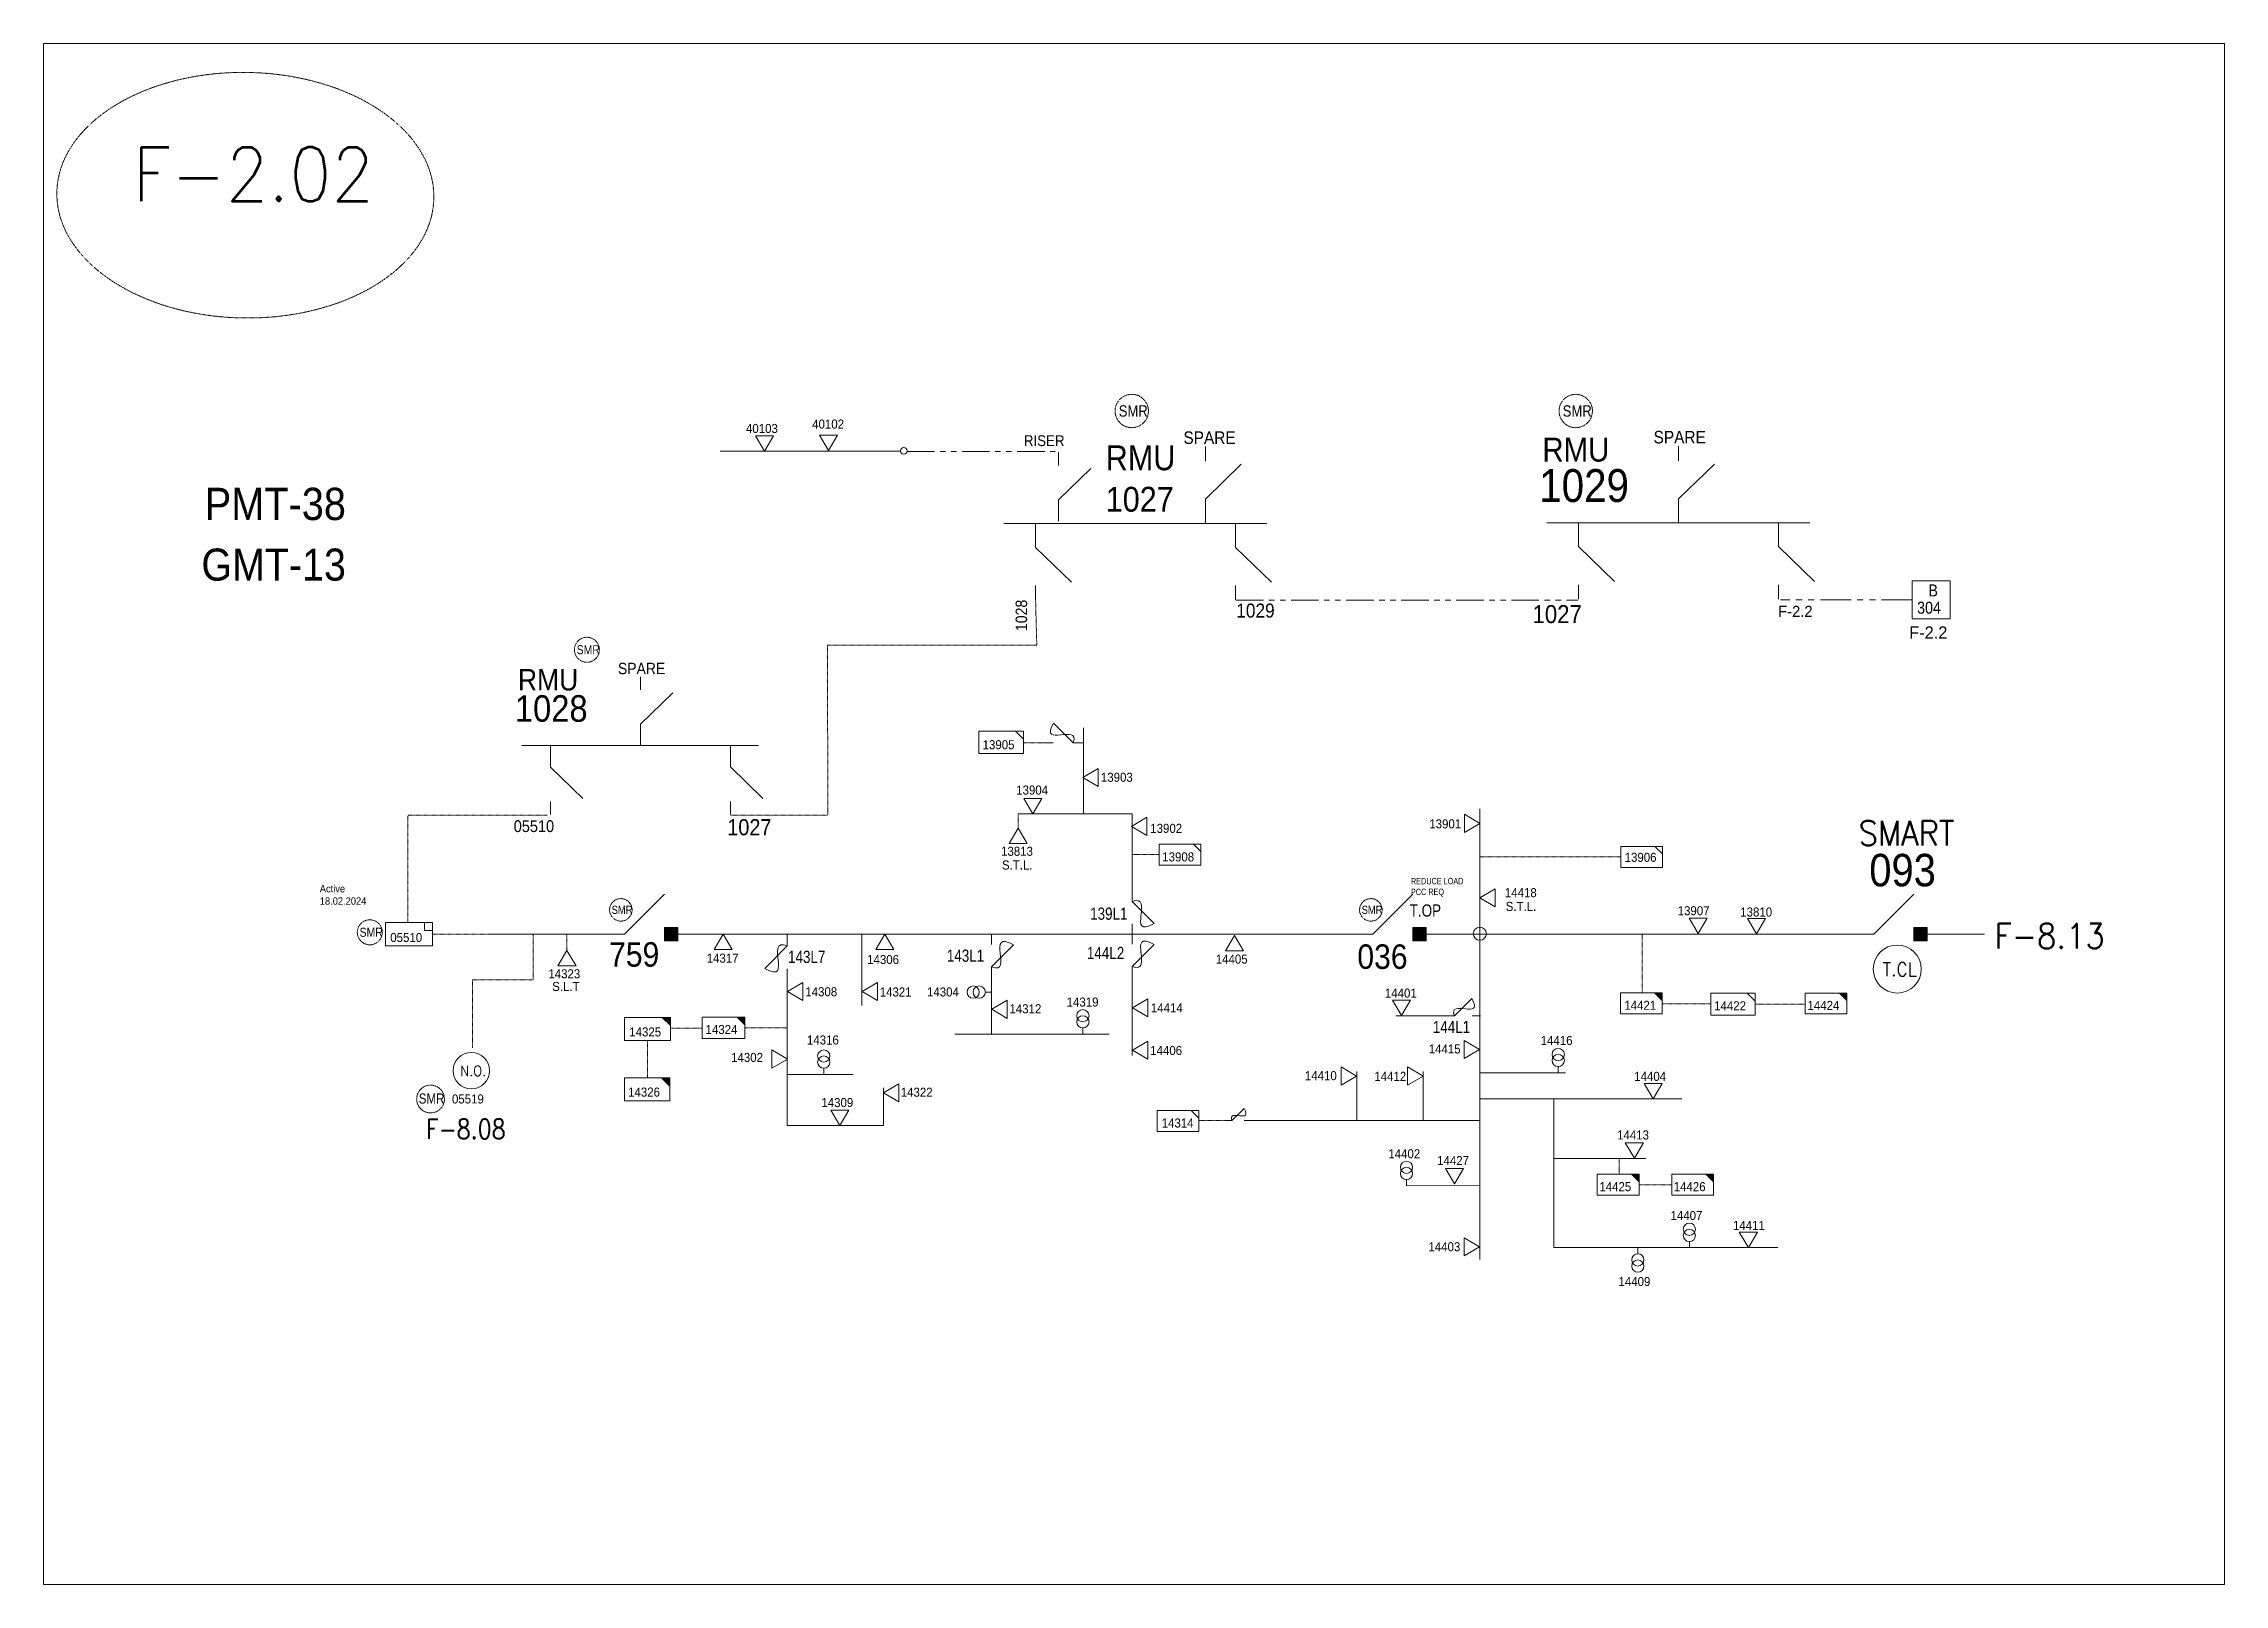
# Model space of a CAD drawing. Header units: metres. Extents: x 65984 to 144644, y -19036 to 23726.
# Drawn here: x 113701 to 114592, y 14524 to 15153 of the extents above; entities that cross this region are included whole.
import ezdxf
from ezdxf.enums import TextEntityAlignment as Align

# ---------------------------------------------------------------- set-up
doc = ezdxf.new("R2010")
doc.units = ezdxf.units.M
doc.header["$MEASUREMENT"] = 0
doc.linetypes.add('( Phantom )', pattern=[2.5, 1.25, -0.25, 0.25, -0.25, 0.25, -0.25])
doc.linetypes.add('DGN Style 3', pattern=[0.013877, 0, -0.013877])
doc.layers.get('0').update_dxf_attribs({"color": 95, "lineweight": 40})
for name, color, linetype, lineweight in [('ABS', 7, 'Continuous', 40), ('ABS NUMBER', 112, 'Continuous', 30), ('d_eos', 111, 'Continuous', 40), ('d_eos no', 121, 'Continuous', 40), ('d_fco', 5, 'Continuous', 40), ('d_fco text', 95, 'Continuous', 40), ('d_oh branch', 94, 'Continuous', 40), ('d_switch', 95, 'Continuous', 40), ('d_tf', 1, 'Continuous', 40), ('d_tf no', 6, 'Continuous', 40), ('d_tf_200', 1, 'Continuous', 40), ('d_ug cable', 95, 'Continuous', 40), ('d_ug main line', 95, 'Continuous', 40), ('d_unit sub', 7, 'Continuous', 40), ('fedr no', 95, 'Continuous', 40), ('GRID STATION 01', 7, 'Continuous', 40), ('O H MAIN FEEDER', 4, 'Continuous', 100), ('SW N O', 114, 'Continuous', 30)]:
    doc.layers.add(name, color=color, linetype=linetype, lineweight=lineweight)
doc.styles.add('NASKHF', font='naskhf.shx', dxfattribs={"height": 8})
doc.styles.add('Style-Arial', font='arial.ttf')
doc.styles.add('Style-ENGINEERING', font='ENGINEERING.shx')
doc.styles.add('Style-msdefault', font='msdefault.shx')
doc.styles.add('Style-STANDARD', font='STANDARD.shx')

msp = doc.modelspace()

# ---------------------------------------------------------------- texts
at = {"layer": 'ABS NUMBER', "color": 2, "lineweight": 13, "style": 'Style-Arial', "width": 0.88}
for s, height, p in [('RISER', 4.418, (114101.4, 14993.04)), ('SPARE', 5.107, (114166.56, 14994.62)), ('RMU', 9.763, (114313.12, 14992.06)), ('SPARE', 5.121, (114358.52, 14994.82)), ('1029', 13.405, (114311.83, 14979.21)), ('1027', 7.367, (114309.09, 14923.7)), ('SPARE', 4.638, (113935.63, 14900.14)), ('RMU', 8.786, (113894.82, 14897.63)), ('1028', 10.855, (113893.56, 14886.92)), ('093', 13.256, (114446.61, 14822.14)), ('759', 10, (113932.02, 14786.08)), ('036', 10, (114237.56, 14785.18))]:
    msp.add_text(s, height=height, dxfattribs=at).set_placement(p, align=Align.TOP_LEFT)
at = {"layer": 'ABS NUMBER', "color": 7, "lineweight": 13, "style": 'Style-Arial', "width": 0.88}
msp.add_text('1028', height=4.684, rotation=90, dxfattribs=at).set_placement((114098.02, 14913.09), align=Align.TOP_LEFT)
for s, height, p in [('1029', 5.735, (114188.12, 14924.33)), ('05510', 4.823, (113893.08, 14835.86)), ('1027', 6.605, (113980.27, 14836.32))]:
    msp.add_text(s, height=height, dxfattribs=at).set_placement(p, align=Align.TOP_LEFT)
at = {"layer": 'ABS NUMBER', "color": 2, "lineweight": 13, "insert": (114134.81, 14988.92), "char_height": 10.1601, "attachment_point": 1, "style": 'NASKHF'}
msp.add_mtext('\\fArial|b0|i0|c178178|p39;\\H1x;\\W0.88;RMU\\P1027', dxfattribs=at)
at = {"layer": 'd_eos no', "color": 7, "linetype": 'Continuous', "lineweight": 13, "style": 'Style-Arial', "width": 0.88}
msp.add_text('PMT-38', height=13.183, dxfattribs=at).set_placement((113766.93, 14971.6), align=Align.TOP_LEFT)
at = {"layer": 'd_eos no', "color": 7, "linetype": 'Continuous', "lineweight": 13, "insert": (113765.56, 14946.78), "char_height": 13.088, "attachment_point": 1, "style": 'NASKHF'}
msp.add_mtext('\\fArial|b0|i0|c178178|p39;\\H1x;\\W0.88;GMT-13\\P', dxfattribs=at)
at = {"layer": 'd_fco text', "color": 7, "linetype": 'Continuous', "lineweight": 13, "style": 'Style-msdefault', "width": 0.82}
for s, p in [('139L1', (114128.45, 14800.22)), ('T.OP', (114258.95, 14801.49))]:
    msp.add_text(s, height=5, rotation=0.03376, dxfattribs=at).set_placement(p, align=Align.TOP_LEFT)
for s, p in [('143L7', (114005.1, 14777.59)), ('143L1', (114069.94, 14778.07)), ('144L2', (114127.12, 14779.17))]:
    msp.add_text(s, height=5, rotation=359.96624, dxfattribs=at).set_placement(p)
at = {"layer": 'd_fco text', "color": 5, "linetype": 'Continuous', "lineweight": 13, "style": 'Style-msdefault', "width": 0.82}
msp.add_text('144L1', height=5, rotation=0.03376, dxfattribs=at).set_placement((114268.37, 14753.94), align=Align.TOP_LEFT)
at = {"layer": 'd_fco text', "color": 7, "linetype": 'Continuous', "lineweight": 13, "ltscale": 0.668807, "insert": (114259.44, 14812.32), "char_height": 2.6229, "attachment_point": 1, "rotation": 0.03376, "style": 'NASKHF'}
msp.add_mtext('\\Fmsdefault;\\H1x;\\W0.82;REDUCE LOAD\\PPCC REQ', dxfattribs=at)
at = {"layer": 'd_switch', "color": 1, "linetype": 'Continuous', "lineweight": 30, "ltscale": 1.020621, "style": 'Style-ENGINEERING', "width": 0.857143}
for p in [(114140.13, 15005.29), (114321.43, 15005.29)]:
    msp.add_text('SMR', height=4.646, rotation=0.00263, dxfattribs=at).set_placement(p, align=Align.TOP_LEFT)
at = {"layer": 'd_switch', "color": 1, "linetype": 'Continuous', "lineweight": 30, "ltscale": 0.9, "style": 'Style-ENGINEERING', "width": 0.857143}
for p in [(113918.79, 14907.34), (113830.14, 14791.99)]:
    msp.add_text('SMR', height=3.714, rotation=0.00263, dxfattribs=at).set_placement(p, align=Align.TOP_LEFT)
at = {"layer": 'd_switch', "color": 1, "linetype": 'Continuous', "lineweight": 30, "ltscale": 0.81, "style": 'Style-ENGINEERING', "width": 0.857143}
for p in [(113933.06, 14800.96), (114239.31, 14800.96)]:
    msp.add_text('SMR', height=3.343, rotation=0.00263, dxfattribs=at).set_placement(p, align=Align.TOP_LEFT)
at = {"layer": 'd_switch', "color": 1, "linetype": 'Continuous', "lineweight": 30, "style": 'Style-ENGINEERING', "width": 0.857143}
msp.add_text('SMR', height=4.127, rotation=0.00263, dxfattribs=at).set_placement((113854.29, 14724.3), align=Align.TOP_LEFT)
at = {"layer": 'd_tf no', "color": 5, "linetype": 'Continuous', "lineweight": 13, "style": 'Style-msdefault', "width": 0.945946}
for s, p in [('40103', (113987.91, 14997.66)), ('40102', (114014.95, 14999.47)), ('13905', (114084.54, 14868.55)), ('13903', (114132.85, 14855.26)), ('13904', (114098.25, 14850.04)), ('13901', (114266.95, 14836.23)), ('13902', (114153, 14834.4)), ('13813', (114092.08, 14825.05)), ('S.T.L.', (114092.44, 14819.44)), ('13908', (114157.9, 14822.75)), ('13906', (114346.7, 14822.58)), ('14418', (114297.79, 14808.15)), ('13907', (114368.36, 14800.77)), ('13810', (114393.92, 14800.24)), ('14323', (113907.22, 14775.02)), ('14317', (113971.87, 14781.4)), ('14306', (114037.4, 14780.86)), ('14405', (114179.76, 14781.04)), ('14308', (114012.14, 14767.68)), ('14321', (114042.52, 14767.6)), ('14304', (114061.84, 14767.62)), ('14401', (114248.8, 14767.15)), ('14312', (114095.5, 14760.74)), ('14414', (114153.24, 14761.11)), ('14421', (114346.58, 14762.16)), ('14422', (114383.25, 14761.95)), ('14424', (114421.38, 14762.11)), ('14325', (113940.25, 14751.29)), ('14324', (113971.41, 14752.28)), ('14316', (114012.81, 14748)), ('14416', (114312.42, 14747.8)), ('14302', (113981.85, 14740.88)), ('14406', (114152.98, 14743.72)), ('14410', (114216.13, 14733.44)), ('14404', (114350.62, 14733.15)), ('14326', (113939.78, 14726.72)), ('14309', (114018.71, 14722.46)), ('14322', (114051.12, 14726.68)), ('14314', (114157.68, 14714.11)), ('14413', (114343.64, 14709.22)), ('14402', (114250.21, 14701.54)), ('14427', (114270.14, 14698.75)), ('14425', (114336.39, 14688.11)), ('14426', (114366.75, 14688.11)), ('14407', (114365.45, 14676.34)), ('14411', (114390.95, 14672.31)), ('14409', (114344.2, 14649.39))]:
    msp.add_text(s, height=3.7, dxfattribs=at).set_placement(p, align=Align.TOP_LEFT)
at = {"layer": 'd_tf no', "color": 7, "linetype": 'Continuous', "lineweight": 13, "style": 'Style-msdefault', "width": 0.945946}
for s, p in [('S.T.L.', (114298.15, 14802.55)), ('S.L.T', (113908.78, 14769.86))]:
    msp.add_text(s, height=3.7, dxfattribs=at).set_placement(p, align=Align.TOP_LEFT)
at = {"layer": 'd_tf no', "color": 121, "linetype": 'Continuous', "lineweight": 13, "style": 'Style-msdefault', "width": 0.945946}
for s, p in [('05510', (113842.67, 14789.85)), ('05519', (113867.86, 14723.92))]:
    msp.add_text(s, height=3.7, dxfattribs=at).set_placement(p, align=Align.TOP_LEFT)
at = {"layer": 'd_tf no', "color": 5, "linetype": 'Continuous', "lineweight": 13, "style": 'Style-msdefault', "width": 0.945946}
for s, p in [('14319', (114131.86, 14763.48)), ('14415', (114279.74, 14744.34)), ('14412', (114257.51, 14733.15)), ('14403', (114279.61, 14663.59))]:
    msp.add_text(s, height=3.7, dxfattribs=at).set_placement(p, align=Align.TOP_RIGHT)
at = {"layer": 'd_tf no', "color": 121, "linetype": 'Continuous', "lineweight": 40, "insert": (113813.88, 14809.4), "char_height": 3.0045, "attachment_point": 1, "style": 'NASKHF'}
msp.add_mtext('\\Fmsdefault;\\H1x;\\W0.945946;Active\\P18.02.2024', dxfattribs=at)
at = {"layer": 'fedr no', "color": 55, "linetype": 'Continuous', "lineweight": 13, "style": 'Style-STANDARD', "width": 0.909091}
msp.add_text('F-8.08', height=8.019, dxfattribs=at).set_placement((113873.53, 14709.8), align=Align.MIDDLE_CENTER)
at = {"layer": 'fedr no', "color": 6, "linetype": 'Continuous', "lineweight": 13, "insert": (113786.76, 15099.62), "char_height": 22.107, "attachment_point": 5, "style": 'Style-STANDARD'}
msp.add_mtext('F-2.02', dxfattribs=at)
at = {"layer": 'fedr no', "color": 2, "linetype": 'Continuous', "lineweight": 13, "insert": (114461.83, 14830.61), "char_height": 10.115, "width": 13.7827, "attachment_point": 5, "style": 'Style-STANDARD'}
msp.add_mtext('SMART', dxfattribs=at)
at = {"layer": 'fedr no', "color": 55, "linetype": 'Continuous', "lineweight": 13, "insert": (114520.26, 14788.59), "char_height": 10.115, "width": 13.7827, "attachment_point": 5, "style": 'Style-STANDARD'}
msp.add_mtext('F-8.13', dxfattribs=at)
at = {"layer": 'GRID STATION 01', "color": 5, "linetype": 'Continuous', "lineweight": 13, "style": 'Style-msdefault', "width": 0.888889}
for s, height, p in [('304', 4.911, (114466.13, 14925.1)), ('B', 4.91, (114470.75, 14932.13))]:
    msp.add_text(s, height=height, rotation=0.00066, dxfattribs=at).set_placement(p, align=Align.TOP_LEFT)
at = {"layer": 'GRID STATION 01', "color": 2, "linetype": 'Continuous', "lineweight": 13, "style": 'Style-msdefault'}
msp.add_text('F-2.2', height=4.5, dxfattribs=at).set_placement((114409.4, 14923.4), align=Align.TOP_LEFT)
at = {"layer": 'GRID STATION 01', "color": 5, "linetype": 'Continuous', "lineweight": 13, "style": 'Style-msdefault'}
msp.add_text('F-2.2', height=5, dxfattribs=at).set_placement((114462.89, 14914.99), align=Align.TOP_LEFT)

# ---------------------------------------------------------------- blocks, each defined once
blk = doc.blocks.new('TF3')
at = {"color": 0, "linetype": 'ByBlock', "lineweight": -2}
for p, q in [((11.3, 9), (18.3, 9)), ((18.3, 9), (18.3, 2))]:
    blk.add_line(p, q, dxfattribs=at)
at = {"color": 0, "linetype": 'ByBlock', "lineweight": -2, "flags": 128}
blk.add_lwpolyline([(18.3, 2), (11.3, 2), (11.3, 9)], dxfattribs=at)
at = {"color": 0, "linetype": 'ByBlock', "lineweight": -2}
blk.add_3dface([(-21.7, 9), (18.3, 9), (18.3, -11), (-21.7, -11)], dxfattribs=at)
blk = doc.blocks.new('ABS2_1_1')
at = {"color": 0, "linetype": 'ByBlock', "lineweight": -2, "ltscale": 500}
for q in [(-29900, 43500), (0, 0)]:
    blk.add_line((0, 13600), q, dxfattribs=at)
at = {"color": 0, "linetype": 'ByBlock', "lineweight": -2, "ltscale": 500, "flags": 128}
for points in [[(5000, 43600), (-5000, 43600), (-5000, 53600), (5000, 53600)], [(3791, 49653), (3791, 49653), (3791, 49653)]]:
    blk.add_lwpolyline(points, close=True, dxfattribs=at)
at = {"color": 0, "linetype": 'ByBlock', "lineweight": -2, "ltscale": 500}
for points in [[(5000, 43600), (-5000, 43600), (5000, 53600), (-5000, 53600)], [(3791, 49653), (3791, 49653), (3791, 49653)]]:
    blk.add_solid(points, dxfattribs=at)
blk = doc.blocks.new('TFU_91')
at = {"layer": 'd_tf_200', "color": 5, "linetype": 'Continuous', "lineweight": 13}
blk.add_line((0, 10), (0, 0), dxfattribs=at)
for centre in [(0, 30), (0, 20)]:
    blk.add_circle(centre, 10, dxfattribs=at)
blk = doc.blocks.new('TF_8')
at = {"color": 0, "linetype": 'ByBlock', "lineweight": -2}
blk.add_line((6.3, 4.95), (9.9, 1.35), dxfattribs=at)
blk.add_3dface([(-10.1, 4.95), (9.9, 4.95), (9.9, -5.05), (-10.1, -5.05)], dxfattribs=at)
blk = doc.blocks.new('exist.us-1000kva')
at = {"color": 0, "linetype": 'ByBlock', "lineweight": -2, "flags": 128}
blk.add_lwpolyline([(40, 12.9), (32.8, 20), (40, 20)], close=True, dxfattribs=at)
at = {"color": 0, "linetype": 'ByBlock', "lineweight": -2, "extrusion": (0, 0, -1)}
blk.add_solid([(-40, 12.9), (-32.8, 20), (-40, 20)], dxfattribs=at)
at = {"color": 0, "linetype": 'ByBlock', "lineweight": -2, "xscale": 2, "yscale": 2}
blk.add_blockref('TF_8', (20.2, 10.1), dxfattribs=at)
blk = doc.blocks.new('FUSE01')
at = {"color": 0, "linetype": 'ByBlock', "lineweight": -2}
blk.add_line((0, -17.15), (0, -22.55), dxfattribs=at)
at = {"color": 0, "linetype": 'ByBlock', "lineweight": -2, "flags": 128}
blk.add_lwpolyline([(0, 0.05), (0, -5.75), (-11.2, -16.95)], dxfattribs=at)
at = {"color": 0, "linetype": 'ByBlock', "lineweight": -2}
blk.add_open_spline([(-11.2, -16.95), (3.4, -25.35), (-11.6, -1.35), (0, -5.75)], degree=3, dxfattribs=at)
blk = doc.blocks.new('TRA1_772')
at = {"layer": 'd_tf', "color": 5, "linetype": 'Continuous', "lineweight": 13, "ltscale": 0.000215867, "flags": 128}
blk.add_lwpolyline([(10.1, -17), (0.1, 0), (-9.9, -17)], close=True, dxfattribs=at)
blk = doc.blocks.new('TRA1_771')
at = {"layer": 'd_tf', "color": 5, "linetype": 'Continuous', "lineweight": 13, "ltscale": 0.000215867, "xscale": 1.000046566207833, "yscale": 1.000046566207833, "zscale": 1.000046566207833, "rotation": 180}
blk.add_blockref('TRA1_772', (0, 0), dxfattribs=at)
blk = doc.blocks.new('TRA1_774')
at = {"layer": 'd_tf', "color": 5, "linetype": 'Continuous', "lineweight": 13, "ltscale": 0.000308355, "flags": 128}
blk.add_lwpolyline([(10, -17), (0, 0), (-10, -17)], close=True, dxfattribs=at)
blk = doc.blocks.new('TRA1_773')
at = {"layer": 'd_tf', "color": 5, "linetype": 'Continuous', "lineweight": 13, "ltscale": 0.000308355, "xscale": 1.000046566207833, "yscale": 1.000046566207833, "zscale": 1.000046566207833, "rotation": 180}
blk.add_blockref('TRA1_774', (0, 0), dxfattribs=at)
blk = doc.blocks.new('TRA1_776')
at = {"layer": 'd_tf', "color": 5, "linetype": 'Continuous', "lineweight": 13, "ltscale": 0.00031041, "flags": 128}
blk.add_lwpolyline([(10, -17), (0, 0), (-10, -17)], close=True, dxfattribs=at)
blk = doc.blocks.new('TRA1_775')
at = {"layer": 'd_tf', "color": 5, "linetype": 'Continuous', "lineweight": 13, "ltscale": 0.00031041, "xscale": 1.000046566207833, "yscale": 1.000046566207833, "zscale": 1.000046566207833, "rotation": 180}
blk.add_blockref('TRA1_776', (0, 0), dxfattribs=at)
blk = doc.blocks.new('*U2498')
at = {"layer": 'd_unit sub', "color": 5, "linetype": 'Continuous', "lineweight": 13, "flags": 128}
blk.add_lwpolyline([(20, 10), (20, 2.8), (12.8, 10)], close=True, dxfattribs=at)
at = {"layer": 'd_unit sub', "color": 5, "linetype": 'Continuous', "lineweight": 13, "xscale": 2, "yscale": 2, "rotation": 359.9999999999999}
blk.add_blockref('TF_8', (0.2, 0.1), dxfattribs=at)
blk = doc.blocks.new('TRA1_778')
at = {"layer": 'd_tf', "color": 5, "linetype": 'Continuous', "lineweight": 13, "ltscale": 0.00031041, "flags": 128}
blk.add_lwpolyline([(10, -17), (0, 0), (-10, -17)], close=True, dxfattribs=at)
blk = doc.blocks.new('TRA1_777')
at = {"layer": 'd_tf', "color": 5, "linetype": 'Continuous', "lineweight": 13, "ltscale": 0.00031041, "xscale": 1.000046566207833, "yscale": 1.000046566207833, "zscale": 1.000046566207833, "rotation": 180}
blk.add_blockref('TRA1_778', (0, 0), dxfattribs=at)
blk = doc.blocks.new('TRA1_780')
at = {"layer": 'd_tf', "color": 5, "linetype": 'Continuous', "lineweight": 13, "ltscale": 0.00031041, "flags": 128}
blk.add_lwpolyline([(10, -17), (0, 0), (-10, -17)], close=True, dxfattribs=at)
blk = doc.blocks.new('TRA1_779')
at = {"layer": 'd_tf', "color": 5, "linetype": 'Continuous', "lineweight": 13, "ltscale": 0.00031041, "xscale": 1.000046566207833, "yscale": 1.000046566207833, "zscale": 1.000046566207833, "rotation": 180}
blk.add_blockref('TRA1_780', (0, 0), dxfattribs=at)
blk = doc.blocks.new('TRA1_782')
at = {"layer": 'd_tf', "color": 5, "linetype": 'Continuous', "lineweight": 13, "ltscale": 0.000283496, "extrusion": (0, 0, -1), "flags": 128}
blk.add_lwpolyline([(-10, -17), (0, 0), (10, -17)], close=True, dxfattribs=at)
blk = doc.blocks.new('TRA1_781')
at = {"layer": 'd_tf', "color": 5, "linetype": 'Continuous', "lineweight": 13, "ltscale": 0.000283496, "xscale": 1.000046566207833, "yscale": 1.000046566207833, "zscale": 1.000046566207833, "rotation": 180}
blk.add_blockref('TRA1_782', (0, 0), dxfattribs=at)
blk = doc.blocks.new('*U4047')
at = {"layer": 'SW N O', "color": 3, "lineweight": 13}
blk.add_circle((0, 0), 16.8, dxfattribs=at)
at = {"layer": 'SW N O', "color": 3, "lineweight": 13, "style": 'Style-STANDARD'}
blk.add_text('T.CL', height=9.6, dxfattribs=at).set_placement((1.7, -0.2), align=Align.MIDDLE_CENTER)
blk = doc.blocks.new('*U893')
at = {"layer": 'SW N O', "color": 3, "lineweight": 13}
blk.add_circle((0, 0), 16.8, dxfattribs=at)
at = {"layer": 'SW N O', "color": 3, "lineweight": 13, "style": 'Style-STANDARD'}
blk.add_text('N.O.', height=9.6, dxfattribs=at).set_placement((1.7, -0.2), align=Align.MIDDLE_CENTER)

# ---------------------------------------------------------------- linework, layer by layer
at = {"layer": 'd_eos', "color": 2, "linetype": 'Continuous', "lineweight": 13, "ltscale": 1.434613}
for p, q in [((114175.53, 14982.53), (114175.53, 14988.44)), ((114368.71, 14982.61), (114368.71, 14988.52)), ((114175.53, 14966.95), (114190.18, 14981.18)), ((114368.72, 14967.04), (114383.36, 14981.26)), ((114175.52, 14957.23), (114175.53, 14966.95)), ((114368.71, 14957.31), (114368.71, 14967.04)), ((114093.18, 14957.01), (114200.56, 14957.01)), ((114106.17, 14957), (114106.17, 14947.27)), ((114187.84, 14957.01), (114187.84, 14947.28)), ((114314.88, 14957.31), (114422.27, 14957.32)), ((114327.87, 14957.31), (114327.88, 14947.58)), ((114409.54, 14957.32), (114409.54, 14947.59)), ((114106.18, 14947.27), (114120.83, 14933.05)), ((114187.85, 14947.28), (114202.49, 14933.06)), ((114327.88, 14947.58), (114342.53, 14933.36)), ((114409.55, 14947.59), (114424.2, 14933.37)), ((114106.17, 14931.7), (114106.17, 14925.79)), ((114187.84, 14931.71), (114187.84, 14925.8)), ((114327.88, 14932), (114327.88, 14926.09)), ((114409.55, 14932.01), (114409.55, 14926.1))]:
    msp.add_line(p, q, dxfattribs=at)
at = {"layer": 'd_eos', "color": 2, "linetype": 'Continuous', "lineweight": 13, "ltscale": 1.291152}
for p, q in [((114115.57, 14980.75), (114115.57, 14986.07)), ((114115.57, 14966.73), (114128.75, 14979.53)), ((114115.56, 14957.97), (114115.56, 14966.73)), ((113944.86, 14889.12), (113944.86, 14894.44)), ((113944.86, 14875.1), (113958.05, 14887.9)), ((113944.86, 14866.35), (113944.86, 14875.1)), ((113896.41, 14866.35), (113993.06, 14866.36)), ((113908.11, 14866.34), (113908.11, 14857.59)), ((113981.61, 14866.35), (113981.61, 14857.6)), ((113908.11, 14857.59), (113921.3, 14844.79)), ((113981.61, 14857.6), (113994.8, 14844.8)), ((113908.11, 14843.57), (113908.11, 14838.25)), ((113981.61, 14843.58), (113981.61, 14838.26))]:
    msp.add_line(p, q, dxfattribs=at)
at = {"layer": 'd_oh branch', "color": 5, "linetype": 'Continuous', "lineweight": 13}
for p, q in [((114125.69, 14838.51), (114125.69, 14873.55)), ((114099.03, 14838.51), (114145.63, 14838.51)), ((114145.63, 14807.29), (114145.63, 14838.51)), ((114287.58, 14656.54), (114287.58, 14840.57)), ((114035.26, 14789.41), (114035.26, 14760.2)), ((114004.8, 14773.49), (114004.8, 14711.23)), ((114145.63, 14739.76), (114145.63, 14775.1)), ((114088.17, 14772.07), (114088.17, 14748.53)), ((114253.3, 14756.03), (114276.2, 14756.03)), ((114073.2, 14748.57), (114136.24, 14748.57)), ((114004.8, 14732.11), (114031.49, 14732.11)), ((114237.36, 14733.29), (114237.36, 14713.22)), ((114264.48, 14733.29), (114264.48, 14713.22)), ((114287.58, 14732.77), (114322.59, 14732.77)), ((114370, 14722.1), (114287.58, 14722.1)), ((114317.85, 14661.36), (114317.85, 14722.1)), ((114193.46, 14713.22), (114287.58, 14713.22)), ((114317.85, 14697.82), (114355.33, 14697.82)), ((114257.64, 14686.77), (114287.58, 14686.85)), ((114317.85, 14661.36), (114409.33, 14661.36))]:
    msp.add_line(p, q, dxfattribs=at)
at = {"layer": 'd_oh branch', "color": 5, "linetype": 'Continuous', "lineweight": 13, "flags": 128}
msp.add_lwpolyline([(114004.8, 14711.23), (114044.04, 14711.23), (114044.04, 14726.6)], dxfattribs=at)
at = {"layer": 'd_ug cable', "color": 5, "linetype": 'DGN Style 3', "lineweight": 13}
for p, q in [((114110.33, 14867.46), (114101.18, 14867.41)), ((113849.9, 14794.16), (113849.9, 14837.75)), ((113906.67, 14837.87), (113849.96, 14837.87)), ((114099.03, 14838.51), (114099.03, 14832.64)), ((114287.58, 14820.9), (114345.1, 14820.9)), ((113859.97, 14789.35), (113882.78, 14789.35)), ((113914.83, 14782.68), (113914.83, 14789.41)), ((114399.97, 14760.79), (114420.41, 14760.79)), ((114185.61, 14713.22), (114173.05, 14713.22)), ((114352.62, 14687.05), (114365.91, 14687.05))]:
    msp.add_line(p, q, dxfattribs=at)
at = {"layer": 'd_ug cable', "color": 5, "linetype": 'DGN Style 3', "lineweight": 13, "flags": 128}
for points in [[(114021.31, 14837.89), (114021.23, 14907.33), (114106.66, 14907.33), (114106.17, 14925.79)], [(113981.55, 14837.89), (114021.31, 14837.89)], [(114156.53, 14821.81), (114145.63, 14821.81)], [(113876.29, 14742.99), (113876.29, 14770.77), (113900.95, 14770.77), (113900.95, 14789.41)], [(114353.91, 14789.41), (114353.91, 14765.39)], [(114361.95, 14760.88), (114381.84, 14760.88)], [(113969.98, 14750.97), (113957.4, 14750.97)], [(114004.8, 14751.16), (113987.74, 14751.16)], [(113947.68, 14745.78), (113947.68, 14730.64)], [(114344.5, 14697.82), (114344.5, 14691.34)]]:
    msp.add_lwpolyline(points, dxfattribs=at)
at = {"layer": 'd_ug cable', "color": 2, "linetype": 'DGN Style 3', "lineweight": 13}
for centre, radius in [((114145.44, 15002.94), 6.81), ((114326.74, 15002.94), 6.81), ((113922.96, 14905.46), 5.11), ((113936.81, 14799.27), 4.6), ((114243.07, 14799.27), 4.6), ((113834.31, 14790.11), 5.11), ((113859.12, 14722.04), 5.68)]:
    msp.add_circle(centre, radius, dxfattribs=at)
at = {"layer": 'd_ug main line', "color": 2, "linetype": '( Phantom )', "lineweight": 13, "ltscale": 9, "flags": 128}
msp.add_lwpolyline([(114053.65, 14986.43), (114114.2, 14986.42)], dxfattribs=at)
at = {"layer": 'd_ug main line', "color": 5, "linetype": '( Phantom )', "lineweight": 13, "ltscale": 9, "flags": 128}
msp.add_lwpolyline([(114187.98, 14925.69), (114327.57, 14925.68)], dxfattribs=at)
at = {"layer": 'd_ug main line', "color": 5, "linetype": '( Phantom )', "lineweight": 13, "ltscale": 10, "flags": 128}
msp.add_lwpolyline([(114464.14, 14925.84), (114410.4, 14925.84)], dxfattribs=at)
at = {"layer": 'fedr no', "color": 82, "linetype": 'DGN Style 3', "lineweight": 13, "true_color": 0x1dc70e}
msp.add_ellipse((113783.49, 15091.05), major_axis=(76.97, -1.06), ratio=0.651175, dxfattribs=at)
at = {"layer": 'GRID STATION 01', "color": 5, "lineweight": 13, "ltscale": 0.379284, "flags": 128}
msp.add_lwpolyline([(114479.63, 14933.61), (114479.63, 14918.12), (114464.14, 14918.12), (114464.14, 14933.61)], close=True, dxfattribs=at)
at = {"layer": 'O H MAIN FEEDER', "color": 5, "lineweight": 13, "ltscale": 30}
for p, q in [((113882.78, 14789.41), (113932.85, 14789.41)), ((113960.1, 14789.41), (114236.81, 14789.41)), ((114265.71, 14789.41), (114443.3, 14789.41)), ((114470.27, 14789.41), (114493.67, 14789.41))]:
    msp.add_line(p, q, dxfattribs=at)
at = {"layer": 'O H MAIN FEEDER', "color": 140, "linetype": 'Continuous', "lineweight": 13, "flags": 128}
msp.add_lwpolyline([(113701.11, 15152.94), (114591.61, 15152.94), (114591.61, 14523.89), (113701.11, 14523.89)], close=True, dxfattribs=at)
at = {"layer": 'O H MAIN FEEDER', "color": 5, "lineweight": 13, "ltscale": 10, "flags": 128}
msp.add_lwpolyline([(114051.03, 14986.57), (113977.34, 14986.57)], dxfattribs=at)
at = {"layer": 'O H MAIN FEEDER', "color": 5, "lineweight": 13, "ltscale": 0.498271}
msp.add_circle((114052.34, 14986.67), 1.34, dxfattribs=at)
at = {"layer": 'O H MAIN FEEDER', "color": 5, "lineweight": 13, "ltscale": 0.488306}
msp.add_circle((114287.58, 14789.53), 2.66, dxfattribs=at)

# ---------------------------------------------------------------- block references
at = {"layer": 'ABS', "color": 2, "linetype": 'Continuous', "lineweight": 13, "ltscale": 0.812883, "xscale": 0.0005446322480400587, "yscale": 0.0005446322480400587, "zscale": 0.000360672857092237, "rotation": 269.9999999999997}
for p in [(113930.91, 14789.41), (114236.51, 14789.41), (114441.07, 14789.41)]:
    msp.add_blockref('ABS2_1_1', p, dxfattribs=at)
at = {"layer": 'd_fco', "color": 7, "linetype": 'Continuous', "lineweight": 13}
for p, xscale, yscale, zscale, rotation in [((114125.67, 14867.46), 0.72, 0.72, 0.1084772422434567, 269.9999150855069), ((114145.63, 14807.25), 0.8, -0.8000000000000002, 0.1205302691593963, 180.0000849144932), ((114088.17, 14771.37), 0.8, 0.8, 0.1205302691593963, 179.9999150855068), ((114145.63, 14771.57), 0.8, 0.8, 0.1205302691593963, 179.9999150855068), ((114004.8, 14789.37), 0.8247572012681711, 0.8247572012681711, 0.1205302691593963, 359.9999150855068)]:
    msp.add_blockref('FUSE01', p, dxfattribs=dict(at, xscale=xscale, yscale=yscale, zscale=zscale, rotation=rotation))
at = {"layer": 'd_fco', "color": 5, "linetype": 'Continuous', "lineweight": 13, "zscale": 0.1205302691593963, "rotation": 270.0000849144932}
for p, xscale, yscale in [((114273.58, 14756.03), 0.6300654131973642, -0.6300654131973643), ((114183.8, 14713.22), 0.4432251942817599, -0.4432251942817599)]:
    msp.add_blockref('FUSE01', p, dxfattribs=dict(at, xscale=xscale, yscale=yscale))
at = {"layer": 'd_tf', "color": 5, "linetype": 'Continuous', "lineweight": 13, "ltscale": 0.000215867, "xscale": 0.37, "yscale": 0.37, "zscale": 0.37, "rotation": 359.9999999999999}
for p in [(113995.52, 14986.54), (114021.65, 14986.8)]:
    msp.add_blockref('TRA1_771', p, dxfattribs=at)
at = {"layer": 'd_tf', "color": 5, "linetype": 'Continuous', "lineweight": 13, "ltscale": 0.000308355, "extrusion": (0, 0, -1), "xscale": 0.37, "yscale": 0.37, "zscale": 0.37}
for p, rotation in [((-114125.47, 14853.29), 89.99999999999993), ((-114105.02, 14838.51), 359.9999999999999), ((-114145.31, 14833.35), 89.99999999999993), ((-114099.02, 14832.63), 179.9999999999999), ((-114287.59, 14804.22), 89.99999999999683), ((-114004.83, 14765.93), 89.99999999999993), ((-114035.3, 14765.93), 89.99999999999993), ((-114255.63, 14756.14), 359.9999999999999), ((-114044.03, 14724.61), 89.99999999999993)]:
    msp.add_blockref('TRA1_773', p, dxfattribs=dict(at, rotation=rotation))
at = {"layer": 'd_tf', "color": 5, "linetype": 'Continuous', "lineweight": 13, "ltscale": 0.000308355, "xscale": 0.37, "yscale": 0.37, "zscale": 0.37}
for p, rotation in [((114287.57, 14834.59), 89.99982988753945), ((113914.82, 14782.71), 179.9999999999999)]:
    msp.add_blockref('TRA1_773', p, dxfattribs=dict(at, rotation=rotation))
at = {"layer": 'd_tf', "color": 5, "linetype": 'Continuous', "lineweight": 13, "ltscale": 0.000283496, "extrusion": (0, 0, -1), "xscale": 0.37, "yscale": 0.37, "zscale": 0.37}
for p in [(-114376.72, 14789.61), (-114400.55, 14789.42)]:
    msp.add_blockref('TRA1_781', p, dxfattribs=at)
at = {"layer": 'd_tf', "color": 5, "linetype": 'Continuous', "lineweight": 13, "ltscale": 0.00031041}
for name, p, xscale, yscale, zscale, rotation in [('TRA1_775', (113978.56, 14789.4), 0.37, 0.37, 0.37, 180), ('TRA1_775', (114044.64, 14789.4), 0.37, 0.37, 0.37, 180), ('TRA1_775', (114187.43, 14788.78), 0.37, 0.37, 0.37, 180), ('TRA1_779', (114287.49, 14742.27), 0.3699999999999998, 0.3699999999999998, 0.3699999999999998, 89.99979558526809), ('TRA1_777', (114237.26, 14731.42), 0.3699999999999998, 0.3699999999999998, 0.3699999999999998, 89.99976835216034), ('TRA1_777', (114264.39, 14731.42), 0.3699999999999998, 0.3699999999999998, 0.3699999999999998, 89.99976835216034), ('TRA1_779', (114358.35, 14722.11), 0.3699999999999997, 0.3699999999999997, 0.3699999999999997, 359.9998149984054), ('TRA1_779', (114350.69, 14697.83), 0.3699999999999997, 0.3699999999999997, 0.3699999999999997, 359.9998149984054), ('TRA1_779', (114277.19, 14687.37), 0.3699999999999997, 0.3699999999999997, 0.3699999999999997, 359.9998149984054), ('TRA1_779', (114397.22, 14661.36), 0.3699999999999997, 0.3699999999999997, 0.3699999999999997, 359.9998149984054), ('TRA1_775', (114287.49, 14661.7), 0.37, 0.37, 0.37, 89.99977185836465)]:
    msp.add_blockref(name, p, dxfattribs=dict(at, xscale=xscale, yscale=yscale, zscale=zscale, rotation=rotation))
at = {"layer": 'd_tf', "color": 5, "linetype": 'Continuous', "lineweight": 13, "ltscale": 0.00031041, "extrusion": (0, 0, -1), "xscale": 0.37, "yscale": 0.37, "zscale": 0.37}
for p, rotation in [((-114088.27, 14758.67), 89.99999999999993), ((-114145.72, 14759.28), 89.99999999999993), ((-114004.82, 14738.36), 269.9999999999999), ((-114145.72, 14741.99), 89.99999999999993), ((-114026.28, 14711.24), 359.9999999999999)]:
    msp.add_blockref('TRA1_775', p, dxfattribs=dict(at, rotation=rotation))
at = {"layer": 'd_tf_200', "color": 5, "linetype": 'Continuous', "lineweight": 13, "xscale": 0.25, "yscale": 0.25, "zscale": 0.25}
for p, rotation in [((114088.17, 14765.69), 89.99999999999984), ((114125.51, 14748.57), 359.9998173401021), ((114019.66, 14732.11), 359.9999999999999), ((114319.6, 14732.77), 359.9999999999999), ((114257.64, 14686.66), 359.9999999999999), ((114373.13, 14661.36), 359.9999999999999), ((114352.09, 14661.36), 179.9999999999998)]:
    msp.add_blockref('TFU_91', p, dxfattribs=dict(at, rotation=rotation))
at = {"layer": 'd_unit sub', "color": 5, "linetype": 'Continuous', "lineweight": 13, "rotation": 359.9999999999999}
for name, p, xscale, yscale, zscale in [('TF_8', (114092.18, 14867.67), 0.9087127292933508, 0.9087127292933508, 0.4267622666565712), ('TF_8', (114353.72, 14820.94), 0.8535245333131425, 0.8535245333131425, 0.4267622666565712), ('exist.us-1000kva', (114344.97, 14756.83), 0.4267622666565712, 0.4267622666565712, 0.4267622666565712), ('TF_8', (114391, 14760.83), 0.9065319746054787, 0.9065319746054787, 0.4267622666565712), ('exist.us-1000kva', (114420.41, 14756.78), 0.4267622666565712, 0.4267622666565712, 0.4267622666565712), ('exist.us-1000kva', (113969.98, 14746.77), 0.4374263657321401, 0.4374263657321401, 0.4182270213234398), ('exist.us-1000kva', (113938.25, 14745.99), 0.4700000300051843, 0.4700000300051843, 0.4182270213234398), ('exist.us-1000kva', (113938.25, 14721.35), 0.4642356090562068, 0.4642356090562068, 0.4182270213234398), ('TF_8', (114164.39, 14713.1), 0.8535245333131425, 0.8535245333131425, 0.4267622666565712), ('exist.us-1000kva', (114335.55, 14682.78), 0.4267622666565712, 0.4267622666565712, 0.4267622666565712), ('exist.us-1000kva', (114365.91, 14682.78), 0.4267622666565712, 0.4267622666565712, 0.4267622666565712)]:
    msp.add_blockref(name, p, dxfattribs=dict(at, xscale=xscale, yscale=yscale, zscale=zscale))
at = {"layer": 'd_unit sub', "color": 5, "linetype": 'Continuous', "lineweight": 13, "xscale": 0.4267622666565712, "yscale": 0.4267622666565712, "zscale": 0.4267622666565712}
msp.add_blockref('*U2498', (114165.13, 14821.84), dxfattribs=at)
at = {"layer": 'd_unit sub', "color": 2, "linetype": 'Continuous', "lineweight": 13, "xscale": 0.4802385556816694, "yscale": 0.4802385556816694, "zscale": 0.1300771388769227, "rotation": 359.9999999999999}
msp.add_blockref('TF3', (113851.18, 14789.84), dxfattribs=at)
at = {"layer": 'SW N O', "color": 3, "lineweight": 13}
for name, p, xscale, yscale, zscale in [('*U4047', (114458.04, 14775.11), 0.5842911889588827, 0.5842911889588827, 0.5842911889588827), ('*U893', (113875.78, 14733.62), 0.4427507773470383, 0.4427507773470383, 0.4427507773470383)]:
    msp.add_blockref(name, p, dxfattribs=dict(at, xscale=xscale, yscale=yscale, zscale=zscale))

msp.set_redraw_order([(e.dxf.handle, doc.entitydb.next_handle()) for e in msp.query("TEXT MTEXT ATTDEF DIMENSION ARC_DIMENSION")])  # texts and dimensions are drawn at this point

doc.saveas('drawing.dxf')
